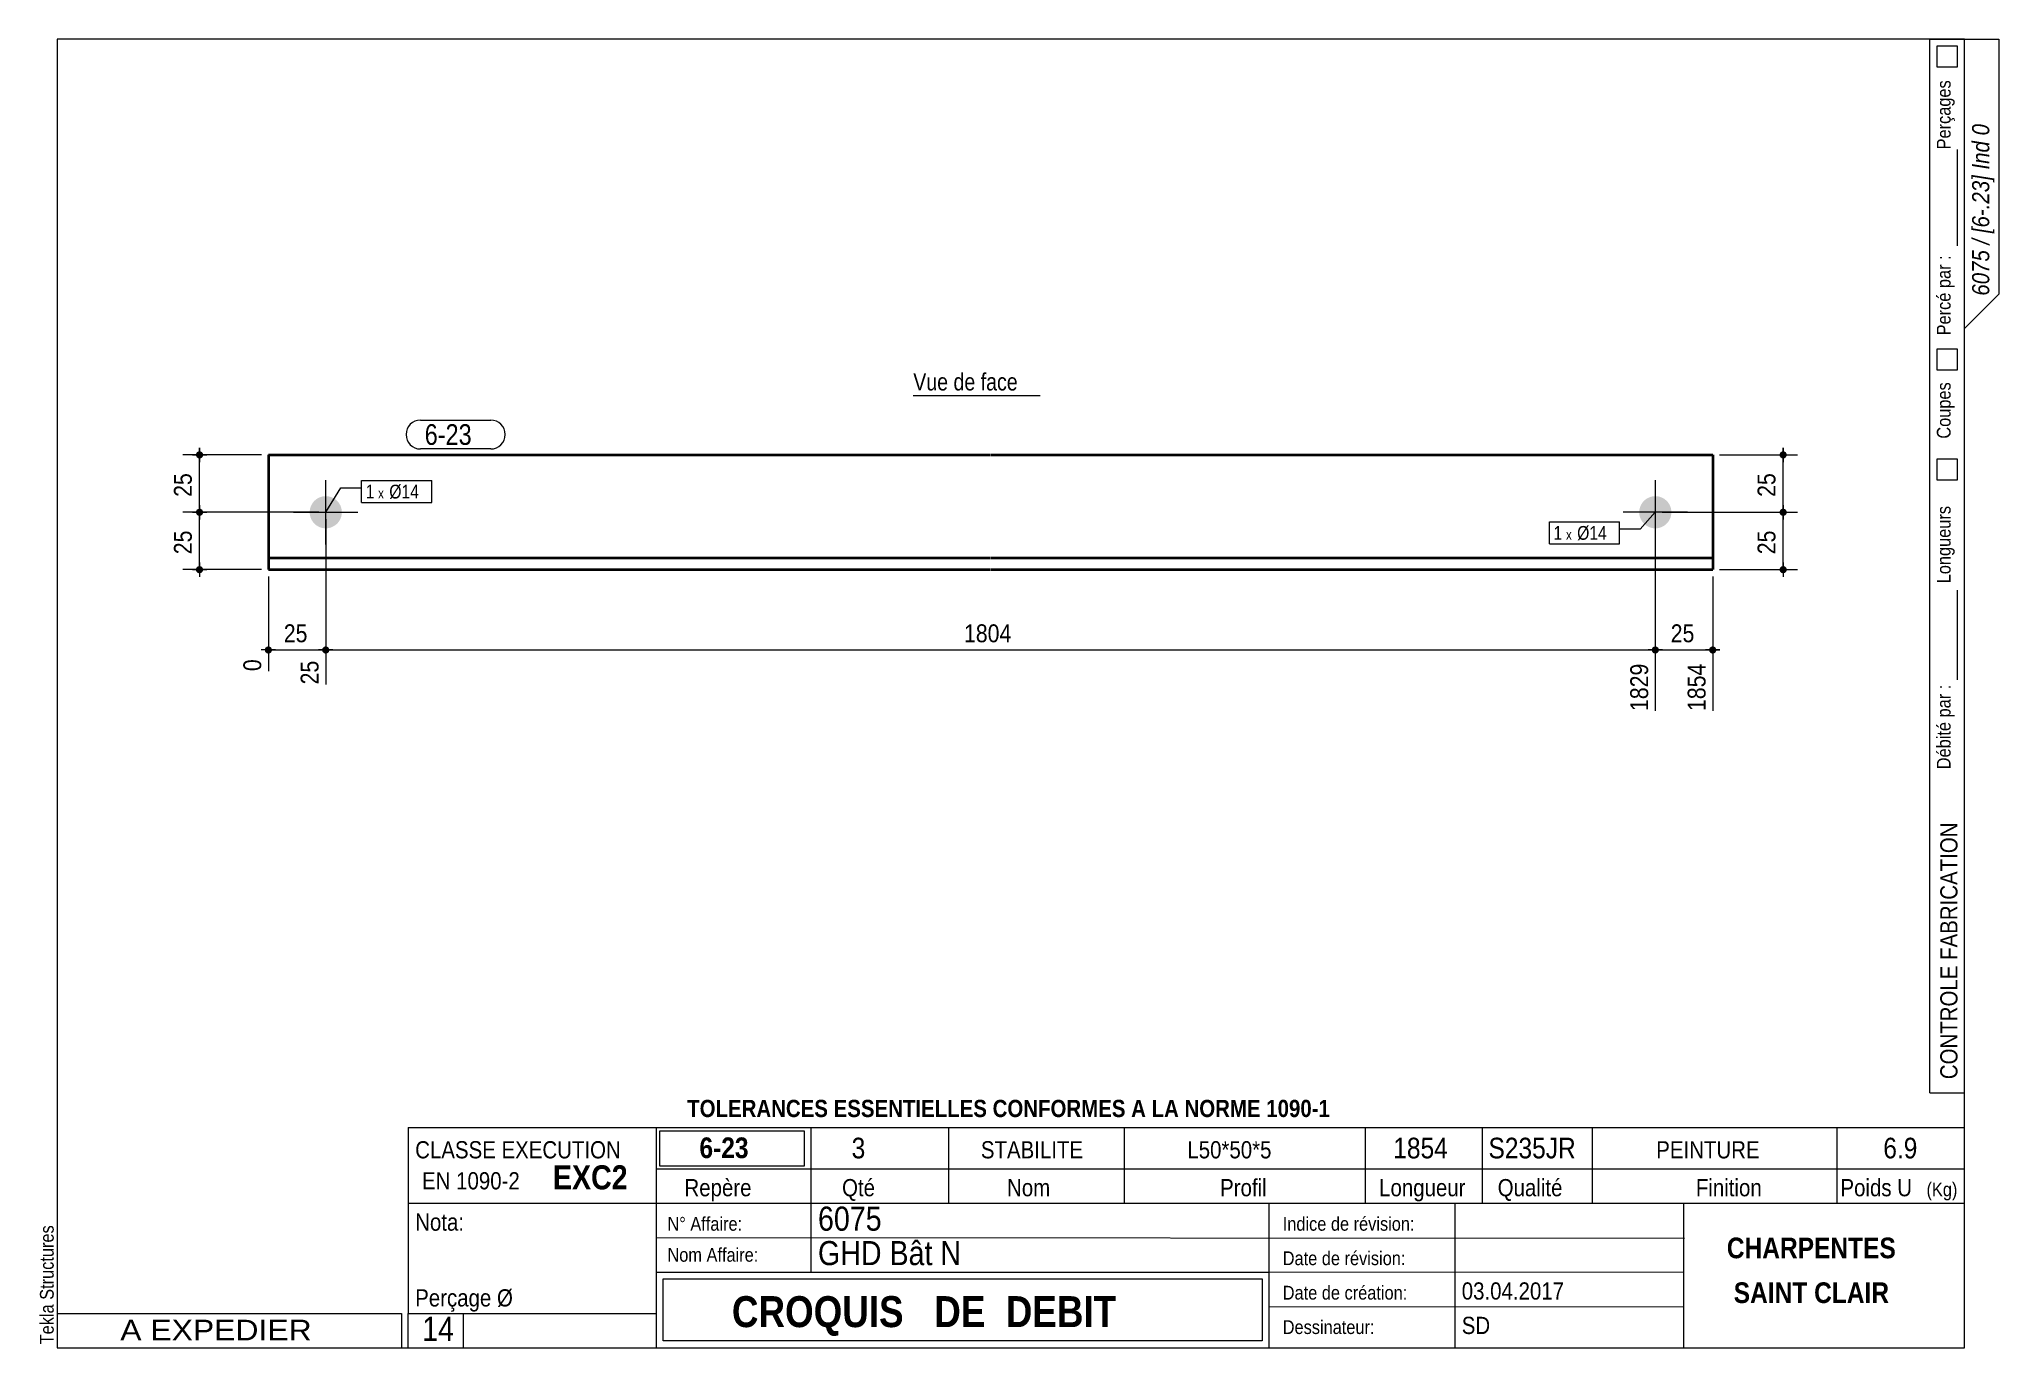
# Model space of a CAD drawing. Header units: millimetres. Extents: x 2 to 287, y 5 to 195.
import ezdxf

# ---------------------------------------------------------------- set-up
doc = ezdxf.new("R2010")
doc.units = ezdxf.units.MM
for name, color, linetype, lineweight in [('Autre type objet', 1, 'Continuous', 0), ('Boulon', 7, 'Continuous', 0), ('Cotation', 7, 'Continuous', 0), ('Désignation boulon', 3, 'Continuous', 0), ('Feuille dessin', 5, 'Continuous', 0), ('Piece', 2, 'Continuous', 0), ('Repère pièce', 3, 'Continuous', 0)]:
    doc.layers.add(name, color=color, linetype=linetype, lineweight=lineweight)
doc.styles.add('ARIAL', font='ARIAL.TTF')
doc.styles.add('ARIAL_BOLD', font='ARIALBD.TTF')
doc.styles.add('ARIAL_ITALIC', font='ARIALI.TTF')
doc.styles.add('ARIAL_NARROW', font='ARIAL.TTF')
doc.styles.add('COMIC_SANS_MS', font='COMIC.TTF')

# ---------------------------------------------------------------- blocks, each defined once
blk = doc.blocks.new('*A1')
at = {"layer": 'Boulon'}
blk.add_hatch(color=256, dxfattribs=at).paths.add_polyline_path([(237.17, 128.65), (237.23, 128.65), (237.28, 128.64), (237.34, 128.64), (237.4, 128.63), (237.46, 128.62), (237.51, 128.62), (237.57, 128.61), (237.62, 128.59), (237.68, 128.58), (237.74, 128.57), (237.79, 128.55), (237.85, 128.53), (237.9, 128.51), (237.95, 128.49), (238.01, 128.47), (238.06, 128.45), (238.11, 128.43), (238.16, 128.4), (238.21, 128.37), (238.26, 128.35), (238.31, 128.32), (238.36, 128.29), (238.41, 128.26), (238.46, 128.22), (238.5, 128.19), (238.55, 128.16), (238.59, 128.12), (238.64, 128.08), (238.68, 128.05), (238.72, 128.01), (238.76, 127.97), (238.8, 127.93), (238.84, 127.88), (238.88, 127.84), (238.92, 127.8), (238.95, 127.75), (238.99, 127.71), (239.02, 127.66), (239.05, 127.61), (239.08, 127.56), (239.11, 127.52), (239.14, 127.47), (239.17, 127.42), (239.2, 127.37), (239.22, 127.31), (239.25, 127.26), (239.27, 127.21), (239.29, 127.16), (239.31, 127.1), (239.33, 127.05), (239.35, 126.99), (239.36, 126.94), (239.38, 126.88), (239.39, 126.83), (239.4, 126.77), (239.41, 126.72), (239.42, 126.66), (239.43, 126.6), (239.44, 126.55), (239.44, 126.49), (239.44, 126.43), (239.45, 126.37), (239.45, 126.32), (239.45, 126.26), (239.44, 126.2), (239.44, 126.15), (239.44, 126.09), (239.43, 126.03), (239.42, 125.97), (239.41, 125.92), (239.4, 125.86), (239.39, 125.81), (239.38, 125.75), (239.36, 125.69), (239.35, 125.64), (239.33, 125.58), (239.31, 125.53), (239.29, 125.48), (239.27, 125.42), (239.25, 125.37), (239.22, 125.32), (239.2, 125.27), (239.17, 125.22), (239.14, 125.17), (239.11, 125.12), (239.08, 125.07), (239.05, 125.02), (239.02, 124.97), (238.99, 124.93), (238.95, 124.88), (238.92, 124.84), (238.88, 124.79), (238.84, 124.75), (238.8, 124.71), (238.76, 124.67), (238.72, 124.63), (238.68, 124.59), (238.64, 124.55), (238.59, 124.51), (238.55, 124.48), (238.5, 124.44), (238.46, 124.41), (238.41, 124.38), (238.36, 124.35), (238.31, 124.32), (238.26, 124.29), (238.21, 124.26), (238.16, 124.23), (238.11, 124.21), (238.06, 124.18), (238.01, 124.16), (237.95, 124.14), (237.9, 124.12), (237.85, 124.1), (237.79, 124.08), (237.74, 124.07), (237.68, 124.05), (237.62, 124.04), (237.57, 124.03), (237.51, 124.02), (237.46, 124.01), (237.4, 124), (237.34, 123.99), (237.28, 123.99), (237.23, 123.99), (237.17, 123.98), (237.11, 123.98), (237.06, 123.98), (237, 123.99), (236.94, 123.99), (236.88, 123.99), (236.83, 124), (236.77, 124.01), (236.71, 124.02), (236.66, 124.03), (236.6, 124.04), (236.55, 124.05), (236.49, 124.07), (236.44, 124.08), (236.38, 124.1), (236.33, 124.12), (236.27, 124.14), (236.22, 124.16), (236.17, 124.18), (236.12, 124.21), (236.06, 124.23), (236.01, 124.26), (235.96, 124.29), (235.91, 124.32), (235.87, 124.35), (235.82, 124.38), (235.77, 124.41), (235.72, 124.44), (235.68, 124.48), (235.63, 124.51), (235.59, 124.55), (235.55, 124.59), (235.5, 124.63), (235.46, 124.67), (235.42, 124.71), (235.38, 124.75), (235.35, 124.79), (235.31, 124.84), (235.27, 124.88), (235.24, 124.93), (235.21, 124.97), (235.17, 125.02), (235.14, 125.07), (235.11, 125.12), (235.08, 125.17), (235.06, 125.22), (235.03, 125.27), (235, 125.32), (234.98, 125.37), (234.96, 125.42), (234.94, 125.48), (234.92, 125.53), (234.9, 125.58), (234.88, 125.64), (234.86, 125.69), (234.85, 125.75), (234.84, 125.81), (234.82, 125.86), (234.81, 125.92), (234.81, 125.97), (234.8, 126.03), (234.79, 126.09), (234.79, 126.15), (234.78, 126.2), (234.78, 126.26), (234.78, 126.32), (234.78, 126.37), (234.78, 126.43), (234.79, 126.49), (234.79, 126.55), (234.8, 126.6), (234.81, 126.66), (234.81, 126.72), (234.82, 126.77), (234.84, 126.83), (234.85, 126.88), (234.86, 126.94), (234.88, 126.99), (234.9, 127.05), (234.92, 127.1), (234.94, 127.16), (234.96, 127.21), (234.98, 127.26), (235, 127.31), (235.03, 127.37), (235.06, 127.42), (235.08, 127.47), (235.11, 127.52), (235.14, 127.56), (235.17, 127.61), (235.21, 127.66), (235.24, 127.71), (235.27, 127.75), (235.31, 127.8), (235.35, 127.84), (235.38, 127.88), (235.42, 127.93), (235.46, 127.97), (235.5, 128.01), (235.55, 128.05), (235.59, 128.08), (235.63, 128.12), (235.68, 128.16), (235.72, 128.19), (235.77, 128.22), (235.82, 128.26), (235.87, 128.29), (235.91, 128.32), (235.96, 128.35), (236.01, 128.37), (236.06, 128.4), (236.12, 128.43), (236.17, 128.45), (236.22, 128.47), (236.27, 128.49), (236.33, 128.51), (236.38, 128.53), (236.44, 128.55), (236.49, 128.57), (236.55, 128.58), (236.6, 128.59), (236.66, 128.61), (236.71, 128.62), (236.77, 128.62), (236.83, 128.63), (236.88, 128.64), (236.94, 128.64), (237, 128.65), (237.06, 128.65), (237.11, 128.65)], flags=17)
at = {"layer": 'Boulon', "linetype": 'Continuous', "lineweight": 0}
for p, q in [((237.11, 130.98), (237.11, 121.65)), ((241.78, 126.32), (232.45, 126.32))]:
    blk.add_line(p, q, dxfattribs=at)
blk = doc.blocks.new('*A2')
at = {"layer": 'Boulon'}
blk.add_hatch(color=256, dxfattribs=at).paths.add_polyline_path([(43.96, 123.98), (43.9, 123.99), (43.84, 123.99), (43.78, 123.99), (43.73, 124), (43.67, 124.01), (43.61, 124.02), (43.56, 124.03), (43.5, 124.04), (43.45, 124.05), (43.39, 124.07), (43.34, 124.08), (43.28, 124.1), (43.23, 124.12), (43.17, 124.14), (43.12, 124.16), (43.07, 124.18), (43.02, 124.21), (42.96, 124.23), (42.91, 124.26), (42.86, 124.29), (42.81, 124.32), (42.77, 124.35), (42.72, 124.38), (42.67, 124.41), (42.62, 124.44), (42.58, 124.48), (42.53, 124.51), (42.49, 124.55), (42.45, 124.59), (42.4, 124.63), (42.36, 124.67), (42.32, 124.71), (42.28, 124.75), (42.25, 124.79), (42.21, 124.84), (42.17, 124.88), (42.14, 124.93), (42.11, 124.97), (42.07, 125.02), (42.04, 125.07), (42.01, 125.12), (41.98, 125.17), (41.96, 125.22), (41.93, 125.27), (41.9, 125.32), (41.88, 125.37), (41.86, 125.42), (41.84, 125.48), (41.82, 125.53), (41.8, 125.58), (41.78, 125.64), (41.76, 125.69), (41.75, 125.75), (41.74, 125.81), (41.72, 125.86), (41.71, 125.92), (41.71, 125.97), (41.7, 126.03), (41.69, 126.09), (41.69, 126.15), (41.68, 126.2), (41.68, 126.26), (41.68, 126.32), (41.68, 126.37), (41.68, 126.43), (41.69, 126.49), (41.69, 126.55), (41.7, 126.6), (41.71, 126.66), (41.71, 126.72), (41.72, 126.77), (41.74, 126.83), (41.75, 126.88), (41.76, 126.94), (41.78, 126.99), (41.8, 127.05), (41.82, 127.1), (41.84, 127.16), (41.86, 127.21), (41.88, 127.26), (41.9, 127.31), (41.93, 127.37), (41.96, 127.42), (41.98, 127.47), (42.01, 127.52), (42.04, 127.56), (42.07, 127.61), (42.11, 127.66), (42.14, 127.71), (42.17, 127.75), (42.21, 127.8), (42.25, 127.84), (42.28, 127.88), (42.32, 127.93), (42.36, 127.97), (42.4, 128.01), (42.45, 128.05), (42.49, 128.08), (42.53, 128.12), (42.58, 128.16), (42.62, 128.19), (42.67, 128.22), (42.72, 128.26), (42.77, 128.29), (42.81, 128.32), (42.86, 128.35), (42.91, 128.37), (42.96, 128.4), (43.02, 128.43), (43.07, 128.45), (43.12, 128.47), (43.17, 128.49), (43.23, 128.51), (43.28, 128.53), (43.34, 128.55), (43.39, 128.57), (43.45, 128.58), (43.5, 128.59), (43.56, 128.61), (43.61, 128.62), (43.67, 128.62), (43.73, 128.63), (43.78, 128.64), (43.84, 128.64), (43.9, 128.65), (43.96, 128.65), (44.01, 128.65), (44.07, 128.65), (44.13, 128.65), (44.18, 128.64), (44.24, 128.64), (44.3, 128.63), (44.36, 128.62), (44.41, 128.62), (44.47, 128.61), (44.52, 128.59), (44.58, 128.58), (44.64, 128.57), (44.69, 128.55), (44.75, 128.53), (44.8, 128.51), (44.85, 128.49), (44.91, 128.47), (44.96, 128.45), (45.01, 128.43), (45.06, 128.4), (45.11, 128.37), (45.16, 128.35), (45.21, 128.32), (45.26, 128.29), (45.31, 128.26), (45.36, 128.22), (45.4, 128.19), (45.45, 128.16), (45.49, 128.12), (45.54, 128.08), (45.58, 128.05), (45.62, 128.01), (45.66, 127.97), (45.7, 127.93), (45.74, 127.88), (45.78, 127.84), (45.82, 127.8), (45.85, 127.75), (45.89, 127.71), (45.92, 127.66), (45.95, 127.61), (45.98, 127.56), (46.01, 127.52), (46.04, 127.47), (46.07, 127.42), (46.1, 127.37), (46.12, 127.31), (46.15, 127.26), (46.17, 127.21), (46.19, 127.16), (46.21, 127.1), (46.23, 127.05), (46.25, 126.99), (46.26, 126.94), (46.28, 126.88), (46.29, 126.83), (46.3, 126.77), (46.31, 126.72), (46.32, 126.66), (46.33, 126.6), (46.34, 126.55), (46.34, 126.49), (46.34, 126.43), (46.35, 126.37), (46.35, 126.32), (46.35, 126.26), (46.34, 126.2), (46.34, 126.15), (46.34, 126.09), (46.33, 126.03), (46.32, 125.97), (46.31, 125.92), (46.3, 125.86), (46.29, 125.81), (46.28, 125.75), (46.26, 125.69), (46.25, 125.64), (46.23, 125.58), (46.21, 125.53), (46.19, 125.48), (46.17, 125.42), (46.15, 125.37), (46.12, 125.32), (46.1, 125.27), (46.07, 125.22), (46.04, 125.17), (46.01, 125.12), (45.98, 125.07), (45.95, 125.02), (45.92, 124.97), (45.89, 124.93), (45.85, 124.88), (45.82, 124.84), (45.78, 124.79), (45.74, 124.75), (45.7, 124.71), (45.66, 124.67), (45.62, 124.63), (45.58, 124.59), (45.54, 124.55), (45.49, 124.51), (45.45, 124.48), (45.4, 124.44), (45.36, 124.41), (45.31, 124.38), (45.26, 124.35), (45.21, 124.32), (45.16, 124.29), (45.11, 124.26), (45.06, 124.23), (45.01, 124.21), (44.96, 124.18), (44.91, 124.16), (44.85, 124.14), (44.8, 124.12), (44.75, 124.1), (44.69, 124.08), (44.64, 124.07), (44.58, 124.05), (44.52, 124.04), (44.47, 124.03), (44.41, 124.02), (44.36, 124.01), (44.3, 124), (44.24, 123.99), (44.18, 123.99), (44.13, 123.99), (44.07, 123.98), (44.01, 123.98)], flags=17)
at = {"layer": 'Boulon', "linetype": 'Continuous', "lineweight": 0}
for p, q in [((44.01, 121.65), (44.01, 130.98)), ((39.35, 126.32), (48.68, 126.32))]:
    blk.add_line(p, q, dxfattribs=at)
blk = doc.blocks.new('*A3')
at = {"layer": 'Piece', "color": 2, "linetype": 'Continuous', "lineweight": 40}
for p, q in [((35.68, 134.65), (35.68, 117.983333)), ((35.68, 134.65), (140.513333, 134.65)), ((140.613333, 134.65), (245.446667, 134.65)), ((245.446667, 134.65), (245.446667, 117.983333)), ((140.513333, 119.65), (35.68, 119.65)), ((245.446667, 119.65), (140.613333, 119.65)), ((35.68, 117.983333), (140.513333, 117.983333)), ((140.613333, 117.983333), (245.446667, 117.983333))]:
    blk.add_line(p, q, dxfattribs=at)
blk = doc.blocks.new('*A4')
at = {"layer": 'Feuille dessin', "linetype": 'Continuous', "lineweight": 0}
for p, q in [((282, 195), (5, 195)), ((5, 195), (5, 5)), ((282, 5), (282, 195)), ((5, 5), (282, 5))]:
    blk.add_line(p, q, dxfattribs=at)
at = {"layer": 'Feuille dessin', "style": 'ARIAL', "width": 0.85}
blk.add_text('Tekla Structures', height=2, rotation=90, dxfattribs=at).set_placement((4.5, 5.5))
blk = doc.blocks.new('*A5')
at = {"layer": 'Autre type objet', "linetype": 'Continuous', "lineweight": 0}
for p, q in [((277, 42), (277, 195)), ((277, 195), (287, 195)), ((278, 194), (278, 191)), ((281, 194), (278, 194)), ((281, 191), (281, 194)), ((282, 42), (282, 195)), ((287, 195), (287, 158)), ((278, 191), (281, 191)), ((281, 165), (281, 179)), ((287, 158), (282, 153)), ((278, 150), (278, 147)), ((281, 150), (278, 150)), ((281, 147), (281, 150)), ((278, 147), (281, 147)), ((278, 134), (278, 131)), ((281, 134), (278, 134)), ((281, 131), (281, 134)), ((278, 131), (281, 131)), ((281, 102), (281, 115)), ((277, 42), (282, 42))]:
    blk.add_line(p, q, dxfattribs=at)
at = {"layer": 'Autre type objet', "width": 0.85}
for s, height, style, p in [('Perçages', 2, 'ARIAL', (280, 179)), ('6075 / [6-.23] Ind 0', 2.5, 'ARIAL_ITALIC', (285.619109, 157.760245)), ('Percé par :', 2, 'ARIAL', (280, 152)), ('Coupes', 2, 'ARIAL', (280, 137)), ('Longueurs', 2, 'ARIAL', (280, 116)), ('Débité par :', 2, 'ARIAL', (280, 89)), ('CONTROLE FABRICATION', 2.5, 'ARIAL', (281, 44))]:
    blk.add_text(s, height=height, rotation=90, dxfattribs=dict(at, style=style)).set_placement(p)
blk = doc.blocks.new('*A6')
at = {"layer": 'Autre type objet', "linetype": 'Continuous', "lineweight": 0}
for p, q in [((56, 37), (92, 37)), ((56, 37), (56, 10)), ((92, 37), (92, 10)), ((56, 26), (92, 26)), ((56, 10), (92, 10)), ((56, 5), (56, 10)), ((64, 5), (64, 10)), ((56, 5), (64, 5))]:
    blk.add_line(p, q, dxfattribs=at)
at = {"layer": 'Autre type objet', "width": 0.85}
for s, height, style, p in [('CLASSE EXECUTION', 2.5, 'ARIAL', (57, 32.5)), ('EXC2', 3.5, 'ARIAL_BOLD', (77, 28)), ('EN 1090-2', 2.5, 'ARIAL', (58, 28)), ('Nota:', 2.5, 'ARIAL', (57, 22)), ('Perçage Ø', 2.5, 'ARIAL', (57, 11)), ('14', 3.5, 'ARIAL_NARROW', (58.014234, 6))]:
    blk.add_text(s, height=height, dxfattribs=dict(at, style=style)).set_placement(p)
blk = doc.blocks.new('*A7')
at = {"layer": 'Autre type objet', "linetype": 'Continuous', "lineweight": 0}
for p, q in [((92, 37), (282, 37)), ((92, 37), (92, 31)), ((114.5, 31), (114.5, 37)), ((134.5, 31), (134.5, 37)), ((160, 31), (160, 37)), ((195, 31), (195, 37)), ((212, 31), (212, 37)), ((228, 31), (228, 37)), ((263.5, 31), (263.5, 37)), ((282, 31), (282, 37)), ((92.51953, 36.5), (113.5, 36.5)), ((92.51953, 31.394341), (92.51953, 36.5)), ((113.5, 36.5), (113.5, 31.394341)), ((113.5, 31.394341), (92.51953, 31.394341)), ((92, 31), (282, 31)), ((92, 31), (92, 5)), ((114.5, 16), (114.5, 31)), ((134.5, 26), (134.5, 31)), ((160, 26), (160, 31)), ((195, 26), (195, 31)), ((212, 26), (212, 31)), ((228, 26), (228, 31)), ((263.5, 26), (263.5, 31)), ((282, 5), (282, 31)), ((92, 26), (282, 26)), ((181, 26), (181, 5)), ((208, 26), (208, 5)), ((241.262466, 5), (241.262466, 26)), ((92, 21), (241.327069, 20.935451)), ((92, 16), (181, 16)), ((93, 15), (180, 15)), ((93, 6), (93, 15)), ((180, 15), (180, 6)), ((181, 16), (241.297815, 16.021151)), ((181, 11), (241.217807, 10.969512)), ((180, 6), (93, 6)), ((92, 5), (282, 5))]:
    blk.add_line(p, q, dxfattribs=at)
at = {"layer": 'Autre type objet', "width": 0.85}
for s, height, style, p in [('TOLERANCES ESSENTIELLES CONFORMES A LA NORME 1090-1', 2.5, 'ARIAL_BOLD', (96.5, 38.5)), ('6-23', 3, 'ARIAL_BOLD', (98.285724, 32.540141)), ('3', 3, 'ARIAL', (120.389893, 32.5)), ('STABILITE', 2.5, 'ARIAL', (139.159546, 32.5)), ('L50*50*5', 2.5, 'ARIAL', (169.146973, 32.5)), ('1854', 3, 'ARIAL', (199.053223, 32.5)), ('S235JR', 3, 'ARIAL', (212.880127, 32.5)), ('PEINTURE', 2.5, 'ARIAL', (237.24646, 32.5)), ('6.9', 3, 'ARIAL', (270.222412, 32.5)), ('Repère', 2.5, 'ARIAL', (96.112978, 27)), ('Qté', 2.5, 'ARIAL', (119, 27)), ('Nom', 2.5, 'ARIAL', (142.961426, 27)), ('Profil', 2.5, 'ARIAL', (173.903564, 27)), ('Longueur', 2.5, 'ARIAL', (197, 27)), ('Qualité', 2.5, 'ARIAL', (214.218018, 27)), ('Finition', 2.5, 'ARIAL', (243, 27)), ('Poids U', 2.5, 'ARIAL', (264, 27)), ('(Kg)', 2, 'ARIAL', (276.5, 27)), ('N° Affaire:', 2, 'ARIAL', (93.640566, 22)), ('6075', 3.5, 'ARIAL', (115.5, 22)), ('Indice de révision:', 2, 'ARIAL', (183, 22)), ('GHD Bât N', 3.5, 'ARIAL', (115.5, 17)), ('CHARPENTES', 3, 'ARIAL_BOLD', (247.5, 18)), ('Nom Affaire:', 2, 'ARIAL', (93.640566, 17.5)), ('Date de révision:', 2, 'ARIAL', (183, 17)), ('03.04.2017', 2.5, 'ARIAL', (209, 12)), ('SAINT CLAIR', 3, 'ARIAL_BOLD', (248.5, 11.5)), ('CROQUIS   DE  DEBIT', 4.5, 'ARIAL_BOLD', (103, 8)), ('Date de création:', 2, 'ARIAL', (183, 12)), ('Dessinateur:', 2, 'ARIAL', (183, 7)), ('SD', 2.5, 'ARIAL', (209, 7))]:
    blk.add_text(s, height=height, dxfattribs=dict(at, style=style)).set_placement(p)
blk = doc.blocks.new('*A8')
at = {"layer": 'Autre type objet', "linetype": 'Continuous', "lineweight": 0}
for p, q in [((5, 10), (55, 10)), ((5, 10), (5, 5)), ((55, 10), (55, 5)), ((5, 5), (55, 5))]:
    blk.add_line(p, q, dxfattribs=at)
at = {"layer": 'Autre type objet', "style": 'ARIAL', "width": 1.105}
blk.add_text('A EXPEDIER', height=3, dxfattribs=at).set_placement((14.169647, 6.073465))
blk = doc.blocks.new('*A9')
at = {"layer": 'Cotation'}
for points in [[(25.65, 125.8), (25.63, 125.8), (25.6, 125.8), (25.58, 125.81), (25.55, 125.81), (25.53, 125.82), (25.5, 125.83), (25.48, 125.84), (25.46, 125.85), (25.43, 125.86), (25.41, 125.87), (25.39, 125.88), (25.37, 125.9), (25.35, 125.91), (25.33, 125.93), (25.31, 125.95), (25.29, 125.97), (25.28, 125.99), (25.26, 126.01), (25.25, 126.03), (25.23, 126.05), (25.22, 126.07), (25.21, 126.09), (25.2, 126.12), (25.19, 126.14), (25.18, 126.17), (25.18, 126.19), (25.17, 126.22), (25.17, 126.24), (25.16, 126.27), (25.16, 126.29), (25.16, 126.32), (25.16, 126.34), (25.16, 126.37), (25.17, 126.39), (25.17, 126.42), (25.18, 126.44), (25.18, 126.47), (25.19, 126.49), (25.2, 126.52), (25.21, 126.54), (25.22, 126.56), (25.23, 126.58), (25.25, 126.61), (25.26, 126.63), (25.28, 126.65), (25.29, 126.67), (25.31, 126.68), (25.33, 126.7), (25.35, 126.72), (25.37, 126.73), (25.39, 126.75), (25.41, 126.76), (25.43, 126.78), (25.46, 126.79), (25.48, 126.8), (25.5, 126.81), (25.53, 126.81), (25.55, 126.82), (25.58, 126.83), (25.6, 126.83), (25.63, 126.83), (25.65, 126.84), (25.68, 126.84), (25.71, 126.84), (25.73, 126.83), (25.76, 126.83), (25.78, 126.83), (25.81, 126.82), (25.83, 126.81), (25.86, 126.81), (25.88, 126.8), (25.9, 126.79), (25.93, 126.78), (25.95, 126.76), (25.97, 126.75), (25.99, 126.73), (26.01, 126.72), (26.03, 126.7), (26.05, 126.68), (26.07, 126.67), (26.08, 126.65), (26.1, 126.63), (26.11, 126.61), (26.13, 126.58), (26.14, 126.56), (26.15, 126.54), (26.16, 126.52), (26.17, 126.49), (26.18, 126.47), (26.18, 126.44), (26.19, 126.42), (26.19, 126.39), (26.2, 126.37), (26.2, 126.34), (26.2, 126.32), (26.2, 126.29), (26.2, 126.27), (26.19, 126.24), (26.19, 126.22), (26.18, 126.19), (26.18, 126.17), (26.17, 126.14), (26.16, 126.12), (26.15, 126.09), (26.14, 126.07), (26.13, 126.05), (26.11, 126.03), (26.1, 126.01), (26.08, 125.99), (26.07, 125.97), (26.05, 125.95), (26.03, 125.93), (26.01, 125.91), (25.99, 125.9), (25.97, 125.88), (25.95, 125.87), (25.93, 125.86), (25.9, 125.85), (25.88, 125.84), (25.86, 125.83), (25.83, 125.82), (25.81, 125.81), (25.78, 125.81), (25.76, 125.8), (25.73, 125.8), (25.71, 125.8), (25.68, 125.8)], [(25.65, 117.46), (25.63, 117.47), (25.6, 117.47), (25.58, 117.47), (25.55, 117.48), (25.53, 117.49), (25.5, 117.49), (25.48, 117.5), (25.46, 117.51), (25.43, 117.52), (25.41, 117.54), (25.39, 117.55), (25.37, 117.57), (25.35, 117.58), (25.33, 117.6), (25.31, 117.62), (25.29, 117.63), (25.28, 117.65), (25.26, 117.67), (25.25, 117.69), (25.23, 117.72), (25.22, 117.74), (25.21, 117.76), (25.2, 117.78), (25.19, 117.81), (25.18, 117.83), (25.18, 117.86), (25.17, 117.88), (25.17, 117.91), (25.16, 117.93), (25.16, 117.96), (25.16, 117.98), (25.16, 118.01), (25.16, 118.03), (25.17, 118.06), (25.17, 118.08), (25.18, 118.11), (25.18, 118.13), (25.19, 118.16), (25.2, 118.18), (25.21, 118.21), (25.22, 118.23), (25.23, 118.25), (25.25, 118.27), (25.26, 118.29), (25.28, 118.31), (25.29, 118.33), (25.31, 118.35), (25.33, 118.37), (25.35, 118.39), (25.37, 118.4), (25.39, 118.42), (25.41, 118.43), (25.43, 118.44), (25.46, 118.45), (25.48, 118.46), (25.5, 118.47), (25.53, 118.48), (25.55, 118.49), (25.58, 118.49), (25.6, 118.5), (25.63, 118.5), (25.65, 118.5), (25.68, 118.5), (25.71, 118.5), (25.73, 118.5), (25.76, 118.5), (25.78, 118.49), (25.81, 118.49), (25.83, 118.48), (25.86, 118.47), (25.88, 118.46), (25.9, 118.45), (25.93, 118.44), (25.95, 118.43), (25.97, 118.42), (25.99, 118.4), (26.01, 118.39), (26.03, 118.37), (26.05, 118.35), (26.07, 118.33), (26.08, 118.31), (26.1, 118.29), (26.11, 118.27), (26.13, 118.25), (26.14, 118.23), (26.15, 118.21), (26.16, 118.18), (26.17, 118.16), (26.18, 118.13), (26.18, 118.11), (26.19, 118.08), (26.19, 118.06), (26.2, 118.03), (26.2, 118.01), (26.2, 117.98), (26.2, 117.96), (26.2, 117.93), (26.19, 117.91), (26.19, 117.88), (26.18, 117.86), (26.18, 117.83), (26.17, 117.81), (26.16, 117.78), (26.15, 117.76), (26.14, 117.74), (26.13, 117.72), (26.11, 117.69), (26.1, 117.67), (26.08, 117.65), (26.07, 117.63), (26.05, 117.62), (26.03, 117.6), (26.01, 117.58), (25.99, 117.57), (25.97, 117.55), (25.95, 117.54), (25.93, 117.52), (25.9, 117.51), (25.88, 117.5), (25.86, 117.49), (25.83, 117.49), (25.81, 117.48), (25.78, 117.47), (25.76, 117.47), (25.73, 117.47), (25.71, 117.46), (25.68, 117.46)]]:
    blk.add_hatch(color=256, dxfattribs=at).paths.add_polyline_path(points, flags=17)
at = {"layer": 'Cotation', "linetype": 'Continuous', "lineweight": 0}
for p, q in [((43.01, 126.32), (23.26, 126.32)), ((24.64, 126.32), (26.72, 126.32)), ((25.68, 127.36), (25.68, 125.28)), ((25.68, 126.32), (25.68, 127.36)), ((25.68, 117.98), (25.68, 126.32)), ((34.68, 117.98), (23.26, 117.98)), ((24.64, 117.98), (26.72, 117.98)), ((25.68, 119.02), (25.68, 116.94)), ((25.68, 117.98), (25.68, 116.94))]:
    blk.add_line(p, q, dxfattribs=at)
at = {"layer": 'Cotation'}
for p in [(25.68, 126.32), (25.68, 117.98)]:
    blk.add_point(p, dxfattribs=at)
at = {"layer": 'Cotation', "style": 'ARIAL', "width": 0.85}
blk.add_text('25', height=2.6, rotation=90.0002, dxfattribs=at).set_placement((24.56, 120.22))
blk = doc.blocks.new('*A10')
at = {"layer": 'Cotation'}
for points in [[(25.65, 134.13), (25.63, 134.13), (25.6, 134.14), (25.58, 134.14), (25.55, 134.15), (25.53, 134.15), (25.5, 134.16), (25.48, 134.17), (25.46, 134.18), (25.43, 134.19), (25.41, 134.2), (25.39, 134.22), (25.37, 134.23), (25.35, 134.25), (25.33, 134.26), (25.31, 134.28), (25.29, 134.3), (25.28, 134.32), (25.26, 134.34), (25.25, 134.36), (25.23, 134.38), (25.22, 134.4), (25.21, 134.43), (25.2, 134.45), (25.19, 134.47), (25.18, 134.5), (25.18, 134.52), (25.17, 134.55), (25.17, 134.57), (25.16, 134.6), (25.16, 134.62), (25.16, 134.65), (25.16, 134.68), (25.16, 134.7), (25.17, 134.73), (25.17, 134.75), (25.18, 134.78), (25.18, 134.8), (25.19, 134.83), (25.2, 134.85), (25.21, 134.87), (25.22, 134.9), (25.23, 134.92), (25.25, 134.94), (25.26, 134.96), (25.28, 134.98), (25.29, 135), (25.31, 135.02), (25.33, 135.04), (25.35, 135.05), (25.37, 135.07), (25.39, 135.08), (25.41, 135.1), (25.43, 135.11), (25.46, 135.12), (25.48, 135.13), (25.5, 135.14), (25.53, 135.15), (25.55, 135.15), (25.58, 135.16), (25.6, 135.16), (25.63, 135.17), (25.65, 135.17), (25.68, 135.17), (25.71, 135.17), (25.73, 135.17), (25.76, 135.16), (25.78, 135.16), (25.81, 135.15), (25.83, 135.15), (25.86, 135.14), (25.88, 135.13), (25.9, 135.12), (25.93, 135.11), (25.95, 135.1), (25.97, 135.08), (25.99, 135.07), (26.01, 135.05), (26.03, 135.04), (26.05, 135.02), (26.07, 135), (26.08, 134.98), (26.1, 134.96), (26.11, 134.94), (26.13, 134.92), (26.14, 134.9), (26.15, 134.87), (26.16, 134.85), (26.17, 134.83), (26.18, 134.8), (26.18, 134.78), (26.19, 134.75), (26.19, 134.73), (26.2, 134.7), (26.2, 134.68), (26.2, 134.65), (26.2, 134.62), (26.2, 134.6), (26.19, 134.57), (26.19, 134.55), (26.18, 134.52), (26.18, 134.5), (26.17, 134.47), (26.16, 134.45), (26.15, 134.43), (26.14, 134.4), (26.13, 134.38), (26.11, 134.36), (26.1, 134.34), (26.08, 134.32), (26.07, 134.3), (26.05, 134.28), (26.03, 134.26), (26.01, 134.25), (25.99, 134.23), (25.97, 134.22), (25.95, 134.2), (25.93, 134.19), (25.9, 134.18), (25.88, 134.17), (25.86, 134.16), (25.83, 134.15), (25.81, 134.15), (25.78, 134.14), (25.76, 134.14), (25.73, 134.13), (25.71, 134.13), (25.68, 134.13)], [(25.65, 125.8), (25.63, 125.8), (25.6, 125.8), (25.58, 125.81), (25.55, 125.81), (25.53, 125.82), (25.5, 125.83), (25.48, 125.84), (25.46, 125.85), (25.43, 125.86), (25.41, 125.87), (25.39, 125.88), (25.37, 125.9), (25.35, 125.91), (25.33, 125.93), (25.31, 125.95), (25.29, 125.97), (25.28, 125.99), (25.26, 126.01), (25.25, 126.03), (25.23, 126.05), (25.22, 126.07), (25.21, 126.09), (25.2, 126.12), (25.19, 126.14), (25.18, 126.17), (25.18, 126.19), (25.17, 126.22), (25.17, 126.24), (25.16, 126.27), (25.16, 126.29), (25.16, 126.32), (25.16, 126.34), (25.16, 126.37), (25.17, 126.39), (25.17, 126.42), (25.18, 126.44), (25.18, 126.47), (25.19, 126.49), (25.2, 126.52), (25.21, 126.54), (25.22, 126.56), (25.23, 126.58), (25.25, 126.61), (25.26, 126.63), (25.28, 126.65), (25.29, 126.67), (25.31, 126.68), (25.33, 126.7), (25.35, 126.72), (25.37, 126.73), (25.39, 126.75), (25.41, 126.76), (25.43, 126.78), (25.46, 126.79), (25.48, 126.8), (25.5, 126.81), (25.53, 126.81), (25.55, 126.82), (25.58, 126.83), (25.6, 126.83), (25.63, 126.83), (25.65, 126.84), (25.68, 126.84), (25.71, 126.84), (25.73, 126.83), (25.76, 126.83), (25.78, 126.83), (25.81, 126.82), (25.83, 126.81), (25.86, 126.81), (25.88, 126.8), (25.9, 126.79), (25.93, 126.78), (25.95, 126.76), (25.97, 126.75), (25.99, 126.73), (26.01, 126.72), (26.03, 126.7), (26.05, 126.68), (26.07, 126.67), (26.08, 126.65), (26.1, 126.63), (26.11, 126.61), (26.13, 126.58), (26.14, 126.56), (26.15, 126.54), (26.16, 126.52), (26.17, 126.49), (26.18, 126.47), (26.18, 126.44), (26.19, 126.42), (26.19, 126.39), (26.2, 126.37), (26.2, 126.34), (26.2, 126.32), (26.2, 126.29), (26.2, 126.27), (26.19, 126.24), (26.19, 126.22), (26.18, 126.19), (26.18, 126.17), (26.17, 126.14), (26.16, 126.12), (26.15, 126.09), (26.14, 126.07), (26.13, 126.05), (26.11, 126.03), (26.1, 126.01), (26.08, 125.99), (26.07, 125.97), (26.05, 125.95), (26.03, 125.93), (26.01, 125.91), (25.99, 125.9), (25.97, 125.88), (25.95, 125.87), (25.93, 125.86), (25.9, 125.85), (25.88, 125.84), (25.86, 125.83), (25.83, 125.82), (25.81, 125.81), (25.78, 125.81), (25.76, 125.8), (25.73, 125.8), (25.71, 125.8), (25.68, 125.8)]]:
    blk.add_hatch(color=256, dxfattribs=at).paths.add_polyline_path(points, flags=17)
at = {"layer": 'Cotation', "linetype": 'Continuous', "lineweight": 0}
for p, q in [((34.68, 134.65), (23.26, 134.65)), ((24.64, 134.65), (26.72, 134.65)), ((25.68, 135.69), (25.68, 133.61)), ((25.68, 134.65), (25.68, 135.69)), ((25.68, 126.32), (25.68, 134.65)), ((43.01, 126.32), (23.26, 126.32)), ((24.64, 126.32), (26.72, 126.32)), ((25.68, 127.36), (25.68, 125.28)), ((25.68, 126.32), (25.68, 125.28))]:
    blk.add_line(p, q, dxfattribs=at)
at = {"layer": 'Cotation'}
for p in [(25.68, 134.65), (25.68, 126.32)]:
    blk.add_point(p, dxfattribs=at)
at = {"layer": 'Cotation', "style": 'ARIAL', "width": 0.85}
blk.add_text('25', height=2.6, rotation=90.0002, dxfattribs=at).set_placement((24.56, 128.55))
blk = doc.blocks.new('*A11')
at = {"layer": 'Cotation'}
for points in [[(255.65, 125.8), (255.63, 125.8), (255.6, 125.8), (255.58, 125.81), (255.55, 125.81), (255.53, 125.82), (255.5, 125.83), (255.48, 125.84), (255.46, 125.85), (255.43, 125.86), (255.41, 125.87), (255.39, 125.88), (255.37, 125.9), (255.35, 125.91), (255.33, 125.93), (255.31, 125.95), (255.29, 125.97), (255.28, 125.99), (255.26, 126.01), (255.25, 126.03), (255.23, 126.05), (255.22, 126.07), (255.21, 126.09), (255.2, 126.12), (255.19, 126.14), (255.18, 126.17), (255.18, 126.19), (255.17, 126.22), (255.17, 126.24), (255.16, 126.27), (255.16, 126.29), (255.16, 126.32), (255.16, 126.34), (255.16, 126.37), (255.17, 126.39), (255.17, 126.42), (255.18, 126.44), (255.18, 126.47), (255.19, 126.49), (255.2, 126.52), (255.21, 126.54), (255.22, 126.56), (255.23, 126.58), (255.25, 126.61), (255.26, 126.63), (255.28, 126.65), (255.29, 126.67), (255.31, 126.68), (255.33, 126.7), (255.35, 126.72), (255.37, 126.73), (255.39, 126.75), (255.41, 126.76), (255.43, 126.78), (255.46, 126.79), (255.48, 126.8), (255.5, 126.81), (255.53, 126.81), (255.55, 126.82), (255.58, 126.83), (255.6, 126.83), (255.63, 126.83), (255.65, 126.84), (255.68, 126.84), (255.71, 126.84), (255.73, 126.83), (255.76, 126.83), (255.78, 126.83), (255.81, 126.82), (255.83, 126.81), (255.86, 126.81), (255.88, 126.8), (255.9, 126.79), (255.93, 126.78), (255.95, 126.76), (255.97, 126.75), (255.99, 126.73), (256.01, 126.72), (256.03, 126.7), (256.05, 126.68), (256.07, 126.67), (256.08, 126.65), (256.1, 126.63), (256.11, 126.61), (256.13, 126.58), (256.14, 126.56), (256.15, 126.54), (256.16, 126.52), (256.17, 126.49), (256.18, 126.47), (256.18, 126.44), (256.19, 126.42), (256.19, 126.39), (256.2, 126.37), (256.2, 126.34), (256.2, 126.32), (256.2, 126.29), (256.2, 126.27), (256.19, 126.24), (256.19, 126.22), (256.18, 126.19), (256.18, 126.17), (256.17, 126.14), (256.16, 126.12), (256.15, 126.09), (256.14, 126.07), (256.13, 126.05), (256.11, 126.03), (256.1, 126.01), (256.08, 125.99), (256.07, 125.97), (256.05, 125.95), (256.03, 125.93), (256.01, 125.91), (255.99, 125.9), (255.97, 125.88), (255.95, 125.87), (255.93, 125.86), (255.9, 125.85), (255.88, 125.84), (255.86, 125.83), (255.83, 125.82), (255.81, 125.81), (255.78, 125.81), (255.76, 125.8), (255.73, 125.8), (255.71, 125.8), (255.68, 125.8)], [(255.65, 117.46), (255.63, 117.47), (255.6, 117.47), (255.58, 117.47), (255.55, 117.48), (255.53, 117.49), (255.5, 117.49), (255.48, 117.5), (255.46, 117.51), (255.43, 117.52), (255.41, 117.54), (255.39, 117.55), (255.37, 117.57), (255.35, 117.58), (255.33, 117.6), (255.31, 117.62), (255.29, 117.63), (255.28, 117.65), (255.26, 117.67), (255.25, 117.69), (255.23, 117.72), (255.22, 117.74), (255.21, 117.76), (255.2, 117.78), (255.19, 117.81), (255.18, 117.83), (255.18, 117.86), (255.17, 117.88), (255.17, 117.91), (255.16, 117.93), (255.16, 117.96), (255.16, 117.98), (255.16, 118.01), (255.16, 118.03), (255.17, 118.06), (255.17, 118.08), (255.18, 118.11), (255.18, 118.13), (255.19, 118.16), (255.2, 118.18), (255.21, 118.21), (255.22, 118.23), (255.23, 118.25), (255.25, 118.27), (255.26, 118.29), (255.28, 118.31), (255.29, 118.33), (255.31, 118.35), (255.33, 118.37), (255.35, 118.39), (255.37, 118.4), (255.39, 118.42), (255.41, 118.43), (255.43, 118.44), (255.46, 118.45), (255.48, 118.46), (255.5, 118.47), (255.53, 118.48), (255.55, 118.49), (255.58, 118.49), (255.6, 118.5), (255.63, 118.5), (255.65, 118.5), (255.68, 118.5), (255.71, 118.5), (255.73, 118.5), (255.76, 118.5), (255.78, 118.49), (255.81, 118.49), (255.83, 118.48), (255.86, 118.47), (255.88, 118.46), (255.9, 118.45), (255.93, 118.44), (255.95, 118.43), (255.97, 118.42), (255.99, 118.4), (256.01, 118.39), (256.03, 118.37), (256.05, 118.35), (256.07, 118.33), (256.08, 118.31), (256.1, 118.29), (256.11, 118.27), (256.13, 118.25), (256.14, 118.23), (256.15, 118.21), (256.16, 118.18), (256.17, 118.16), (256.18, 118.13), (256.18, 118.11), (256.19, 118.08), (256.19, 118.06), (256.2, 118.03), (256.2, 118.01), (256.2, 117.98), (256.2, 117.96), (256.2, 117.93), (256.19, 117.91), (256.19, 117.88), (256.18, 117.86), (256.18, 117.83), (256.17, 117.81), (256.16, 117.78), (256.15, 117.76), (256.14, 117.74), (256.13, 117.72), (256.11, 117.69), (256.1, 117.67), (256.08, 117.65), (256.07, 117.63), (256.05, 117.62), (256.03, 117.6), (256.01, 117.58), (255.99, 117.57), (255.97, 117.55), (255.95, 117.54), (255.93, 117.52), (255.9, 117.51), (255.88, 117.5), (255.86, 117.49), (255.83, 117.49), (255.81, 117.48), (255.78, 117.47), (255.76, 117.47), (255.73, 117.47), (255.71, 117.46), (255.68, 117.46)]]:
    blk.add_hatch(color=256, dxfattribs=at).paths.add_polyline_path(points, flags=17)
at = {"layer": 'Cotation', "linetype": 'Continuous', "lineweight": 0}
for p, q in [((238.11, 126.32), (257.76, 126.32)), ((254.64, 126.32), (256.72, 126.32)), ((255.68, 127.36), (255.68, 125.28)), ((255.68, 126.32), (255.68, 127.36)), ((255.68, 117.98), (255.68, 126.32)), ((246.45, 117.98), (257.76, 117.98)), ((254.64, 117.98), (256.72, 117.98)), ((255.68, 119.02), (255.68, 116.94)), ((255.68, 117.98), (255.68, 116.94))]:
    blk.add_line(p, q, dxfattribs=at)
at = {"layer": 'Cotation'}
for p in [(255.68, 126.32), (255.68, 117.98)]:
    blk.add_point(p, dxfattribs=at)
at = {"layer": 'Cotation', "style": 'ARIAL', "width": 0.85}
blk.add_text('25', height=2.6, rotation=90.0002, dxfattribs=at).set_placement((254.56, 120.22))
blk = doc.blocks.new('*A12')
at = {"layer": 'Cotation'}
for points in [[(255.65, 134.13), (255.63, 134.13), (255.6, 134.14), (255.58, 134.14), (255.55, 134.15), (255.53, 134.15), (255.5, 134.16), (255.48, 134.17), (255.46, 134.18), (255.43, 134.19), (255.41, 134.2), (255.39, 134.22), (255.37, 134.23), (255.35, 134.25), (255.33, 134.26), (255.31, 134.28), (255.29, 134.3), (255.28, 134.32), (255.26, 134.34), (255.25, 134.36), (255.23, 134.38), (255.22, 134.4), (255.21, 134.43), (255.2, 134.45), (255.19, 134.47), (255.18, 134.5), (255.18, 134.52), (255.17, 134.55), (255.17, 134.57), (255.16, 134.6), (255.16, 134.62), (255.16, 134.65), (255.16, 134.68), (255.16, 134.7), (255.17, 134.73), (255.17, 134.75), (255.18, 134.78), (255.18, 134.8), (255.19, 134.83), (255.2, 134.85), (255.21, 134.87), (255.22, 134.9), (255.23, 134.92), (255.25, 134.94), (255.26, 134.96), (255.28, 134.98), (255.29, 135), (255.31, 135.02), (255.33, 135.04), (255.35, 135.05), (255.37, 135.07), (255.39, 135.08), (255.41, 135.1), (255.43, 135.11), (255.46, 135.12), (255.48, 135.13), (255.5, 135.14), (255.53, 135.15), (255.55, 135.15), (255.58, 135.16), (255.6, 135.16), (255.63, 135.17), (255.65, 135.17), (255.68, 135.17), (255.71, 135.17), (255.73, 135.17), (255.76, 135.16), (255.78, 135.16), (255.81, 135.15), (255.83, 135.15), (255.86, 135.14), (255.88, 135.13), (255.9, 135.12), (255.93, 135.11), (255.95, 135.1), (255.97, 135.08), (255.99, 135.07), (256.01, 135.05), (256.03, 135.04), (256.05, 135.02), (256.07, 135), (256.08, 134.98), (256.1, 134.96), (256.11, 134.94), (256.13, 134.92), (256.14, 134.9), (256.15, 134.87), (256.16, 134.85), (256.17, 134.83), (256.18, 134.8), (256.18, 134.78), (256.19, 134.75), (256.19, 134.73), (256.2, 134.7), (256.2, 134.68), (256.2, 134.65), (256.2, 134.62), (256.2, 134.6), (256.19, 134.57), (256.19, 134.55), (256.18, 134.52), (256.18, 134.5), (256.17, 134.47), (256.16, 134.45), (256.15, 134.43), (256.14, 134.4), (256.13, 134.38), (256.11, 134.36), (256.1, 134.34), (256.08, 134.32), (256.07, 134.3), (256.05, 134.28), (256.03, 134.26), (256.01, 134.25), (255.99, 134.23), (255.97, 134.22), (255.95, 134.2), (255.93, 134.19), (255.9, 134.18), (255.88, 134.17), (255.86, 134.16), (255.83, 134.15), (255.81, 134.15), (255.78, 134.14), (255.76, 134.14), (255.73, 134.13), (255.71, 134.13), (255.68, 134.13)], [(255.65, 125.8), (255.63, 125.8), (255.6, 125.8), (255.58, 125.81), (255.55, 125.81), (255.53, 125.82), (255.5, 125.83), (255.48, 125.84), (255.46, 125.85), (255.43, 125.86), (255.41, 125.87), (255.39, 125.88), (255.37, 125.9), (255.35, 125.91), (255.33, 125.93), (255.31, 125.95), (255.29, 125.97), (255.28, 125.99), (255.26, 126.01), (255.25, 126.03), (255.23, 126.05), (255.22, 126.07), (255.21, 126.09), (255.2, 126.12), (255.19, 126.14), (255.18, 126.17), (255.18, 126.19), (255.17, 126.22), (255.17, 126.24), (255.16, 126.27), (255.16, 126.29), (255.16, 126.32), (255.16, 126.34), (255.16, 126.37), (255.17, 126.39), (255.17, 126.42), (255.18, 126.44), (255.18, 126.47), (255.19, 126.49), (255.2, 126.52), (255.21, 126.54), (255.22, 126.56), (255.23, 126.58), (255.25, 126.61), (255.26, 126.63), (255.28, 126.65), (255.29, 126.67), (255.31, 126.68), (255.33, 126.7), (255.35, 126.72), (255.37, 126.73), (255.39, 126.75), (255.41, 126.76), (255.43, 126.78), (255.46, 126.79), (255.48, 126.8), (255.5, 126.81), (255.53, 126.81), (255.55, 126.82), (255.58, 126.83), (255.6, 126.83), (255.63, 126.83), (255.65, 126.84), (255.68, 126.84), (255.71, 126.84), (255.73, 126.83), (255.76, 126.83), (255.78, 126.83), (255.81, 126.82), (255.83, 126.81), (255.86, 126.81), (255.88, 126.8), (255.9, 126.79), (255.93, 126.78), (255.95, 126.76), (255.97, 126.75), (255.99, 126.73), (256.01, 126.72), (256.03, 126.7), (256.05, 126.68), (256.07, 126.67), (256.08, 126.65), (256.1, 126.63), (256.11, 126.61), (256.13, 126.58), (256.14, 126.56), (256.15, 126.54), (256.16, 126.52), (256.17, 126.49), (256.18, 126.47), (256.18, 126.44), (256.19, 126.42), (256.19, 126.39), (256.2, 126.37), (256.2, 126.34), (256.2, 126.32), (256.2, 126.29), (256.2, 126.27), (256.19, 126.24), (256.19, 126.22), (256.18, 126.19), (256.18, 126.17), (256.17, 126.14), (256.16, 126.12), (256.15, 126.09), (256.14, 126.07), (256.13, 126.05), (256.11, 126.03), (256.1, 126.01), (256.08, 125.99), (256.07, 125.97), (256.05, 125.95), (256.03, 125.93), (256.01, 125.91), (255.99, 125.9), (255.97, 125.88), (255.95, 125.87), (255.93, 125.86), (255.9, 125.85), (255.88, 125.84), (255.86, 125.83), (255.83, 125.82), (255.81, 125.81), (255.78, 125.81), (255.76, 125.8), (255.73, 125.8), (255.71, 125.8), (255.68, 125.8)]]:
    blk.add_hatch(color=256, dxfattribs=at).paths.add_polyline_path(points, flags=17)
at = {"layer": 'Cotation', "linetype": 'Continuous', "lineweight": 0}
for p, q in [((246.45, 134.65), (257.76, 134.65)), ((254.64, 134.65), (256.72, 134.65)), ((255.68, 135.69), (255.68, 133.61)), ((255.68, 134.65), (255.68, 135.69)), ((255.68, 126.32), (255.68, 134.65)), ((238.11, 126.32), (257.76, 126.32)), ((254.64, 126.32), (256.72, 126.32)), ((255.68, 127.36), (255.68, 125.28)), ((255.68, 126.32), (255.68, 125.28))]:
    blk.add_line(p, q, dxfattribs=at)
at = {"layer": 'Cotation'}
for p in [(255.68, 134.65), (255.68, 126.32)]:
    blk.add_point(p, dxfattribs=at)
at = {"layer": 'Cotation', "style": 'ARIAL', "width": 0.85}
blk.add_text('25', height=2.6, rotation=90.0002, dxfattribs=at).set_placement((254.56, 128.55))
blk = doc.blocks.new('*A13')
at = {"layer": 'Cotation'}
for points in [[(35.65, 105.8), (35.63, 105.8), (35.6, 105.8), (35.58, 105.81), (35.55, 105.81), (35.53, 105.82), (35.5, 105.83), (35.48, 105.84), (35.46, 105.85), (35.43, 105.86), (35.41, 105.87), (35.39, 105.88), (35.37, 105.9), (35.35, 105.91), (35.33, 105.93), (35.31, 105.95), (35.29, 105.97), (35.28, 105.99), (35.26, 106.01), (35.25, 106.03), (35.23, 106.05), (35.22, 106.07), (35.21, 106.09), (35.2, 106.12), (35.19, 106.14), (35.18, 106.17), (35.18, 106.19), (35.17, 106.22), (35.17, 106.24), (35.16, 106.27), (35.16, 106.29), (35.16, 106.32), (35.16, 106.34), (35.16, 106.37), (35.17, 106.39), (35.17, 106.42), (35.18, 106.44), (35.18, 106.47), (35.19, 106.49), (35.2, 106.52), (35.21, 106.54), (35.22, 106.56), (35.23, 106.58), (35.25, 106.61), (35.26, 106.63), (35.28, 106.65), (35.29, 106.67), (35.31, 106.68), (35.33, 106.7), (35.35, 106.72), (35.37, 106.73), (35.39, 106.75), (35.41, 106.76), (35.43, 106.78), (35.46, 106.79), (35.48, 106.8), (35.5, 106.81), (35.53, 106.81), (35.55, 106.82), (35.58, 106.83), (35.6, 106.83), (35.63, 106.83), (35.65, 106.84), (35.68, 106.84), (35.71, 106.84), (35.73, 106.83), (35.76, 106.83), (35.78, 106.83), (35.81, 106.82), (35.83, 106.81), (35.86, 106.81), (35.88, 106.8), (35.9, 106.79), (35.93, 106.78), (35.95, 106.76), (35.97, 106.75), (35.99, 106.73), (36.01, 106.72), (36.03, 106.7), (36.05, 106.68), (36.07, 106.67), (36.08, 106.65), (36.1, 106.63), (36.11, 106.61), (36.13, 106.58), (36.14, 106.56), (36.15, 106.54), (36.16, 106.52), (36.17, 106.49), (36.18, 106.47), (36.18, 106.44), (36.19, 106.42), (36.19, 106.39), (36.2, 106.37), (36.2, 106.34), (36.2, 106.32), (36.2, 106.29), (36.2, 106.27), (36.19, 106.24), (36.19, 106.22), (36.18, 106.19), (36.18, 106.17), (36.17, 106.14), (36.16, 106.12), (36.15, 106.09), (36.14, 106.07), (36.13, 106.05), (36.11, 106.03), (36.1, 106.01), (36.08, 105.99), (36.07, 105.97), (36.05, 105.95), (36.03, 105.93), (36.01, 105.91), (35.99, 105.9), (35.97, 105.88), (35.95, 105.87), (35.93, 105.86), (35.9, 105.85), (35.88, 105.84), (35.86, 105.83), (35.83, 105.82), (35.81, 105.81), (35.78, 105.81), (35.76, 105.8), (35.73, 105.8), (35.71, 105.8), (35.68, 105.8)], [(43.99, 105.8), (43.96, 105.8), (43.94, 105.8), (43.91, 105.81), (43.89, 105.81), (43.86, 105.82), (43.84, 105.83), (43.81, 105.84), (43.79, 105.85), (43.77, 105.86), (43.75, 105.87), (43.72, 105.88), (43.7, 105.9), (43.68, 105.91), (43.66, 105.93), (43.65, 105.95), (43.63, 105.97), (43.61, 105.99), (43.6, 106.01), (43.58, 106.03), (43.57, 106.05), (43.55, 106.07), (43.54, 106.09), (43.53, 106.12), (43.52, 106.14), (43.52, 106.17), (43.51, 106.19), (43.5, 106.22), (43.5, 106.24), (43.5, 106.27), (43.49, 106.29), (43.49, 106.32), (43.49, 106.34), (43.5, 106.37), (43.5, 106.39), (43.5, 106.42), (43.51, 106.44), (43.52, 106.47), (43.52, 106.49), (43.53, 106.52), (43.54, 106.54), (43.55, 106.56), (43.57, 106.58), (43.58, 106.61), (43.6, 106.63), (43.61, 106.65), (43.63, 106.67), (43.65, 106.68), (43.66, 106.7), (43.68, 106.72), (43.7, 106.73), (43.72, 106.75), (43.75, 106.76), (43.77, 106.78), (43.79, 106.79), (43.81, 106.8), (43.84, 106.81), (43.86, 106.81), (43.89, 106.82), (43.91, 106.83), (43.94, 106.83), (43.96, 106.83), (43.99, 106.84), (44.01, 106.84), (44.04, 106.84), (44.06, 106.83), (44.09, 106.83), (44.11, 106.83), (44.14, 106.82), (44.16, 106.81), (44.19, 106.81), (44.21, 106.8), (44.24, 106.79), (44.26, 106.78), (44.28, 106.76), (44.3, 106.75), (44.32, 106.73), (44.34, 106.72), (44.36, 106.7), (44.38, 106.68), (44.4, 106.67), (44.42, 106.65), (44.43, 106.63), (44.45, 106.61), (44.46, 106.58), (44.47, 106.56), (44.48, 106.54), (44.49, 106.52), (44.5, 106.49), (44.51, 106.47), (44.52, 106.44), (44.52, 106.42), (44.53, 106.39), (44.53, 106.37), (44.53, 106.34), (44.53, 106.32), (44.53, 106.29), (44.53, 106.27), (44.53, 106.24), (44.52, 106.22), (44.52, 106.19), (44.51, 106.17), (44.5, 106.14), (44.49, 106.12), (44.48, 106.09), (44.47, 106.07), (44.46, 106.05), (44.45, 106.03), (44.43, 106.01), (44.42, 105.99), (44.4, 105.97), (44.38, 105.95), (44.36, 105.93), (44.34, 105.91), (44.32, 105.9), (44.3, 105.88), (44.28, 105.87), (44.26, 105.86), (44.24, 105.85), (44.21, 105.84), (44.19, 105.83), (44.16, 105.82), (44.14, 105.81), (44.11, 105.81), (44.09, 105.8), (44.06, 105.8), (44.04, 105.8), (44.01, 105.8)]]:
    blk.add_hatch(color=256, dxfattribs=at).paths.add_polyline_path(points, flags=17)
at = {"layer": 'Cotation', "linetype": 'Continuous', "lineweight": 0}
for p, q in [((44.01, 125.32), (44.01, 101.32)), ((35.68, 116.98), (35.68, 103.25)), ((36.72, 106.32), (34.64, 106.32)), ((35.68, 106.32), (34.64, 106.32)), ((35.68, 107.36), (35.68, 105.28)), ((35.68, 106.32), (44.01, 106.32)), ((45.05, 106.32), (42.97, 106.32)), ((44.01, 107.36), (44.01, 105.28)), ((44.01, 106.32), (45.05, 106.32))]:
    blk.add_line(p, q, dxfattribs=at)
at = {"layer": 'Cotation'}
for p in [(35.68, 106.32), (44.01, 106.32)]:
    blk.add_point(p, dxfattribs=at)
at = {"layer": 'Cotation', "style": 'ARIAL', "width": 0.85}
blk.add_text('25', height=2.6, dxfattribs=at).set_placement((37.92, 107.44))
for s, p in [('0', (34.64, 103.25)), ('25', (42.97, 101.32))]:
    blk.add_text(s, height=2.6, rotation=90.0002, dxfattribs=at).set_placement(p)
blk = doc.blocks.new('*A14')
at = {"layer": 'Cotation'}
for points in [[(43.99, 105.8), (43.96, 105.8), (43.94, 105.8), (43.91, 105.81), (43.89, 105.81), (43.86, 105.82), (43.84, 105.83), (43.81, 105.84), (43.79, 105.85), (43.77, 105.86), (43.75, 105.87), (43.72, 105.88), (43.7, 105.9), (43.68, 105.91), (43.66, 105.93), (43.65, 105.95), (43.63, 105.97), (43.61, 105.99), (43.6, 106.01), (43.58, 106.03), (43.57, 106.05), (43.55, 106.07), (43.54, 106.09), (43.53, 106.12), (43.52, 106.14), (43.52, 106.17), (43.51, 106.19), (43.5, 106.22), (43.5, 106.24), (43.5, 106.27), (43.49, 106.29), (43.49, 106.32), (43.49, 106.34), (43.5, 106.37), (43.5, 106.39), (43.5, 106.42), (43.51, 106.44), (43.52, 106.47), (43.52, 106.49), (43.53, 106.52), (43.54, 106.54), (43.55, 106.56), (43.57, 106.58), (43.58, 106.61), (43.6, 106.63), (43.61, 106.65), (43.63, 106.67), (43.65, 106.68), (43.66, 106.7), (43.68, 106.72), (43.7, 106.73), (43.72, 106.75), (43.75, 106.76), (43.77, 106.78), (43.79, 106.79), (43.81, 106.8), (43.84, 106.81), (43.86, 106.81), (43.89, 106.82), (43.91, 106.83), (43.94, 106.83), (43.96, 106.83), (43.99, 106.84), (44.01, 106.84), (44.04, 106.84), (44.06, 106.83), (44.09, 106.83), (44.11, 106.83), (44.14, 106.82), (44.16, 106.81), (44.19, 106.81), (44.21, 106.8), (44.24, 106.79), (44.26, 106.78), (44.28, 106.76), (44.3, 106.75), (44.32, 106.73), (44.34, 106.72), (44.36, 106.7), (44.38, 106.68), (44.4, 106.67), (44.42, 106.65), (44.43, 106.63), (44.45, 106.61), (44.46, 106.58), (44.47, 106.56), (44.48, 106.54), (44.49, 106.52), (44.5, 106.49), (44.51, 106.47), (44.52, 106.44), (44.52, 106.42), (44.53, 106.39), (44.53, 106.37), (44.53, 106.34), (44.53, 106.32), (44.53, 106.29), (44.53, 106.27), (44.53, 106.24), (44.52, 106.22), (44.52, 106.19), (44.51, 106.17), (44.5, 106.14), (44.49, 106.12), (44.48, 106.09), (44.47, 106.07), (44.46, 106.05), (44.45, 106.03), (44.43, 106.01), (44.42, 105.99), (44.4, 105.97), (44.38, 105.95), (44.36, 105.93), (44.34, 105.91), (44.32, 105.9), (44.3, 105.88), (44.28, 105.87), (44.26, 105.86), (44.24, 105.85), (44.21, 105.84), (44.19, 105.83), (44.16, 105.82), (44.14, 105.81), (44.11, 105.81), (44.09, 105.8), (44.06, 105.8), (44.04, 105.8), (44.01, 105.8)], [(237.09, 105.8), (237.06, 105.8), (237.04, 105.8), (237.01, 105.81), (236.99, 105.81), (236.96, 105.82), (236.94, 105.83), (236.91, 105.84), (236.89, 105.85), (236.87, 105.86), (236.85, 105.87), (236.82, 105.88), (236.8, 105.9), (236.78, 105.91), (236.76, 105.93), (236.75, 105.95), (236.73, 105.97), (236.71, 105.99), (236.7, 106.01), (236.68, 106.03), (236.67, 106.05), (236.65, 106.07), (236.64, 106.09), (236.63, 106.12), (236.62, 106.14), (236.62, 106.17), (236.61, 106.19), (236.6, 106.22), (236.6, 106.24), (236.6, 106.27), (236.59, 106.29), (236.59, 106.32), (236.59, 106.34), (236.6, 106.37), (236.6, 106.39), (236.6, 106.42), (236.61, 106.44), (236.62, 106.47), (236.62, 106.49), (236.63, 106.52), (236.64, 106.54), (236.65, 106.56), (236.67, 106.58), (236.68, 106.61), (236.7, 106.63), (236.71, 106.65), (236.73, 106.67), (236.75, 106.68), (236.76, 106.7), (236.78, 106.72), (236.8, 106.73), (236.82, 106.75), (236.85, 106.76), (236.87, 106.78), (236.89, 106.79), (236.91, 106.8), (236.94, 106.81), (236.96, 106.81), (236.99, 106.82), (237.01, 106.83), (237.04, 106.83), (237.06, 106.83), (237.09, 106.84), (237.11, 106.84), (237.14, 106.84), (237.16, 106.83), (237.19, 106.83), (237.21, 106.83), (237.24, 106.82), (237.26, 106.81), (237.29, 106.81), (237.31, 106.8), (237.34, 106.79), (237.36, 106.78), (237.38, 106.76), (237.4, 106.75), (237.42, 106.73), (237.44, 106.72), (237.46, 106.7), (237.48, 106.68), (237.5, 106.67), (237.52, 106.65), (237.53, 106.63), (237.55, 106.61), (237.56, 106.58), (237.57, 106.56), (237.58, 106.54), (237.59, 106.52), (237.6, 106.49), (237.61, 106.47), (237.62, 106.44), (237.62, 106.42), (237.63, 106.39), (237.63, 106.37), (237.63, 106.34), (237.63, 106.32), (237.63, 106.29), (237.63, 106.27), (237.63, 106.24), (237.62, 106.22), (237.62, 106.19), (237.61, 106.17), (237.6, 106.14), (237.59, 106.12), (237.58, 106.09), (237.57, 106.07), (237.56, 106.05), (237.55, 106.03), (237.53, 106.01), (237.52, 105.99), (237.5, 105.97), (237.48, 105.95), (237.46, 105.93), (237.44, 105.91), (237.42, 105.9), (237.4, 105.88), (237.38, 105.87), (237.36, 105.86), (237.34, 105.85), (237.31, 105.84), (237.29, 105.83), (237.26, 105.82), (237.24, 105.81), (237.21, 105.81), (237.19, 105.8), (237.16, 105.8), (237.14, 105.8), (237.11, 105.8)]]:
    blk.add_hatch(color=256, dxfattribs=at).paths.add_polyline_path(points, flags=17)
at = {"layer": 'Cotation', "linetype": 'Continuous', "lineweight": 0}
for p, q in [((44.01, 125.32), (44.01, 101.32)), ((237.11, 125.32), (237.11, 97.46)), ((45.05, 106.32), (42.97, 106.32)), ((44.01, 106.32), (42.97, 106.32)), ((44.01, 107.36), (44.01, 105.28)), ((44.01, 106.32), (237.11, 106.32)), ((238.15, 106.32), (236.07, 106.32)), ((237.11, 107.36), (237.11, 105.28)), ((237.11, 106.32), (238.15, 106.32))]:
    blk.add_line(p, q, dxfattribs=at)
at = {"layer": 'Cotation'}
for p in [(44.01, 106.32), (237.11, 106.32)]:
    blk.add_point(p, dxfattribs=at)
at = {"layer": 'Cotation', "style": 'ARIAL', "width": 0.85}
blk.add_text('1804', height=2.6, dxfattribs=at).set_placement((136.71, 107.44))
blk.add_text('1829', height=2.6, rotation=90.0002, dxfattribs=at).set_placement((236.07, 97.46))
blk = doc.blocks.new('*A15')
at = {"layer": 'Cotation'}
for points in [[(237.09, 105.8), (237.06, 105.8), (237.04, 105.8), (237.01, 105.81), (236.99, 105.81), (236.96, 105.82), (236.94, 105.83), (236.91, 105.84), (236.89, 105.85), (236.87, 105.86), (236.85, 105.87), (236.82, 105.88), (236.8, 105.9), (236.78, 105.91), (236.76, 105.93), (236.75, 105.95), (236.73, 105.97), (236.71, 105.99), (236.7, 106.01), (236.68, 106.03), (236.67, 106.05), (236.65, 106.07), (236.64, 106.09), (236.63, 106.12), (236.62, 106.14), (236.62, 106.17), (236.61, 106.19), (236.6, 106.22), (236.6, 106.24), (236.6, 106.27), (236.59, 106.29), (236.59, 106.32), (236.59, 106.34), (236.6, 106.37), (236.6, 106.39), (236.6, 106.42), (236.61, 106.44), (236.62, 106.47), (236.62, 106.49), (236.63, 106.52), (236.64, 106.54), (236.65, 106.56), (236.67, 106.58), (236.68, 106.61), (236.7, 106.63), (236.71, 106.65), (236.73, 106.67), (236.75, 106.68), (236.76, 106.7), (236.78, 106.72), (236.8, 106.73), (236.82, 106.75), (236.85, 106.76), (236.87, 106.78), (236.89, 106.79), (236.91, 106.8), (236.94, 106.81), (236.96, 106.81), (236.99, 106.82), (237.01, 106.83), (237.04, 106.83), (237.06, 106.83), (237.09, 106.84), (237.11, 106.84), (237.14, 106.84), (237.16, 106.83), (237.19, 106.83), (237.21, 106.83), (237.24, 106.82), (237.26, 106.81), (237.29, 106.81), (237.31, 106.8), (237.34, 106.79), (237.36, 106.78), (237.38, 106.76), (237.4, 106.75), (237.42, 106.73), (237.44, 106.72), (237.46, 106.7), (237.48, 106.68), (237.5, 106.67), (237.52, 106.65), (237.53, 106.63), (237.55, 106.61), (237.56, 106.58), (237.57, 106.56), (237.58, 106.54), (237.59, 106.52), (237.6, 106.49), (237.61, 106.47), (237.62, 106.44), (237.62, 106.42), (237.63, 106.39), (237.63, 106.37), (237.63, 106.34), (237.63, 106.32), (237.63, 106.29), (237.63, 106.27), (237.63, 106.24), (237.62, 106.22), (237.62, 106.19), (237.61, 106.17), (237.6, 106.14), (237.59, 106.12), (237.58, 106.09), (237.57, 106.07), (237.56, 106.05), (237.55, 106.03), (237.53, 106.01), (237.52, 105.99), (237.5, 105.97), (237.48, 105.95), (237.46, 105.93), (237.44, 105.91), (237.42, 105.9), (237.4, 105.88), (237.38, 105.87), (237.36, 105.86), (237.34, 105.85), (237.31, 105.84), (237.29, 105.83), (237.26, 105.82), (237.24, 105.81), (237.21, 105.81), (237.19, 105.8), (237.16, 105.8), (237.14, 105.8), (237.11, 105.8)], [(245.42, 105.8), (245.4, 105.8), (245.37, 105.8), (245.35, 105.81), (245.32, 105.81), (245.3, 105.82), (245.27, 105.83), (245.25, 105.84), (245.22, 105.85), (245.2, 105.86), (245.18, 105.87), (245.16, 105.88), (245.14, 105.9), (245.12, 105.91), (245.1, 105.93), (245.08, 105.95), (245.06, 105.97), (245.04, 105.99), (245.03, 106.01), (245.01, 106.03), (245, 106.05), (244.99, 106.07), (244.98, 106.09), (244.97, 106.12), (244.96, 106.14), (244.95, 106.17), (244.94, 106.19), (244.94, 106.22), (244.93, 106.24), (244.93, 106.27), (244.93, 106.29), (244.93, 106.32), (244.93, 106.34), (244.93, 106.37), (244.93, 106.39), (244.94, 106.42), (244.94, 106.44), (244.95, 106.47), (244.96, 106.49), (244.97, 106.52), (244.98, 106.54), (244.99, 106.56), (245, 106.58), (245.01, 106.61), (245.03, 106.63), (245.04, 106.65), (245.06, 106.67), (245.08, 106.68), (245.1, 106.7), (245.12, 106.72), (245.14, 106.73), (245.16, 106.75), (245.18, 106.76), (245.2, 106.78), (245.22, 106.79), (245.25, 106.8), (245.27, 106.81), (245.3, 106.81), (245.32, 106.82), (245.35, 106.83), (245.37, 106.83), (245.4, 106.83), (245.42, 106.84), (245.45, 106.84), (245.47, 106.84), (245.5, 106.83), (245.52, 106.83), (245.55, 106.83), (245.57, 106.82), (245.6, 106.81), (245.62, 106.81), (245.65, 106.8), (245.67, 106.79), (245.69, 106.78), (245.71, 106.76), (245.74, 106.75), (245.76, 106.73), (245.78, 106.72), (245.8, 106.7), (245.81, 106.68), (245.83, 106.67), (245.85, 106.65), (245.86, 106.63), (245.88, 106.61), (245.89, 106.58), (245.91, 106.56), (245.92, 106.54), (245.93, 106.52), (245.94, 106.49), (245.94, 106.47), (245.95, 106.44), (245.96, 106.42), (245.96, 106.39), (245.96, 106.37), (245.97, 106.34), (245.97, 106.32), (245.97, 106.29), (245.96, 106.27), (245.96, 106.24), (245.96, 106.22), (245.95, 106.19), (245.94, 106.17), (245.94, 106.14), (245.93, 106.12), (245.92, 106.09), (245.91, 106.07), (245.89, 106.05), (245.88, 106.03), (245.86, 106.01), (245.85, 105.99), (245.83, 105.97), (245.81, 105.95), (245.8, 105.93), (245.78, 105.91), (245.76, 105.9), (245.74, 105.88), (245.71, 105.87), (245.69, 105.86), (245.67, 105.85), (245.65, 105.84), (245.62, 105.83), (245.6, 105.82), (245.57, 105.81), (245.55, 105.81), (245.52, 105.8), (245.5, 105.8), (245.47, 105.8), (245.45, 105.8)]]:
    blk.add_hatch(color=256, dxfattribs=at).paths.add_polyline_path(points, flags=17)
at = {"layer": 'Cotation', "linetype": 'Continuous', "lineweight": 0}
for p, q in [((237.11, 125.32), (237.11, 97.46)), ((245.45, 116.98), (245.45, 97.46)), ((238.15, 106.32), (236.07, 106.32)), ((237.11, 106.32), (236.07, 106.32)), ((237.11, 107.36), (237.11, 105.28)), ((237.11, 106.32), (245.45, 106.32)), ((246.49, 106.32), (244.41, 106.32)), ((245.45, 107.36), (245.45, 105.28)), ((245.45, 106.32), (246.49, 106.32))]:
    blk.add_line(p, q, dxfattribs=at)
at = {"layer": 'Cotation'}
for p in [(237.11, 106.32), (245.45, 106.32)]:
    blk.add_point(p, dxfattribs=at)
at = {"layer": 'Cotation', "style": 'ARIAL', "width": 0.85}
blk.add_text('25', height=2.6, dxfattribs=at).set_placement((239.35, 107.44))
blk.add_text('1854', height=2.6, rotation=90.0002, dxfattribs=at).set_placement((244.41, 97.46))
blk = doc.blocks.new('*A16')
at = {"layer": 'Désignation boulon', "linetype": 'Continuous', "lineweight": 0}
for p, q in [((237.113333, 126.316667), (234.917333, 123.85)), ((221.729443, 124.916667), (231.917333, 124.916667)), ((221.729443, 121.716667), (221.729443, 124.916667)), ((231.917333, 121.716667), (231.917333, 124.916667)), ((234.917333, 123.85), (231.917333, 123.85)), ((221.729443, 121.716667), (231.917333, 121.716667))]:
    blk.add_line(p, q, dxfattribs=at)
at = {"layer": 'Désignation boulon', "style": 'COMIC_SANS_MS', "width": 0.85}
for s, height, p in [('1', 2, (222.329443, 122.316667)), ('x', 1.5, (224.129638, 122.316667)), ('Ø14', 2, (225.760302, 122.316667))]:
    blk.add_text(s, height=height, dxfattribs=at).set_placement(p)
blk = doc.blocks.new('*A17')
at = {"layer": 'Désignation boulon', "linetype": 'Continuous', "lineweight": 0}
for p, q in [((44.013333, 126.316667), (46.209333, 129.85)), ((46.209333, 129.85), (49.209333, 129.85)), ((49.209333, 130.916667), (59.397224, 130.916667)), ((49.209333, 127.716667), (49.209333, 130.916667)), ((59.397224, 127.716667), (59.397224, 130.916667)), ((49.209333, 127.716667), (59.397224, 127.716667))]:
    blk.add_line(p, q, dxfattribs=at)
at = {"layer": 'Désignation boulon', "style": 'COMIC_SANS_MS', "width": 0.85}
for s, height, p in [('1', 2, (49.809333, 128.316667)), ('x', 1.5, (51.609529, 128.316667)), ('Ø14', 2, (53.240193, 128.316667))]:
    blk.add_text(s, height=height, dxfattribs=at).set_placement(p)
blk = doc.blocks.new('*A18')
at = {"layer": 'Repère pièce', "linetype": 'Continuous', "lineweight": 0}
for p, q in [((57.78, 139.7), (67.971211, 139.7)), ((67.971211, 135.5), (57.78, 135.5))]:
    blk.add_line(p, q, dxfattribs=at)
for centre, start, end in [((57.78, 137.6), 90, 270), ((67.971211, 137.6), 270, 90)]:
    blk.add_arc(centre, 2.1, start, end, dxfattribs=at)
at = {"layer": 'Repère pièce', "style": 'COMIC_SANS_MS', "width": 0.85}
blk.add_text('6-23', height=3, dxfattribs=at).set_placement((58.38, 136.1))
blk = doc.blocks.new('*A19')
at = {"layer": 'Autre type objet', "linetype": 'Continuous', "lineweight": 0}
blk.add_line((129.338809, 143.25), (147.781191, 143.25), dxfattribs=at)
at = {"layer": 'Autre type objet', "style": 'COMIC_SANS_MS', "width": 0.85}
blk.add_text('Vue de face', height=2.5, dxfattribs=at).set_placement((129.338809, 144))

msp = doc.modelspace()

# ---------------------------------------------------------------- block references
at = {"lineweight": 0}
for name in ['*A4', '*A5', '*A19', '*A18', '*A10', '*A3', '*A12', '*A2', '*A1', '*A17', '*A9', '*A13', '*A14', '*A16', '*A15', '*A11', '*A7', '*A6', '*A8']:
    msp.add_blockref(name, (0, 0), dxfattribs=at)

doc.saveas('drawing.dxf')
